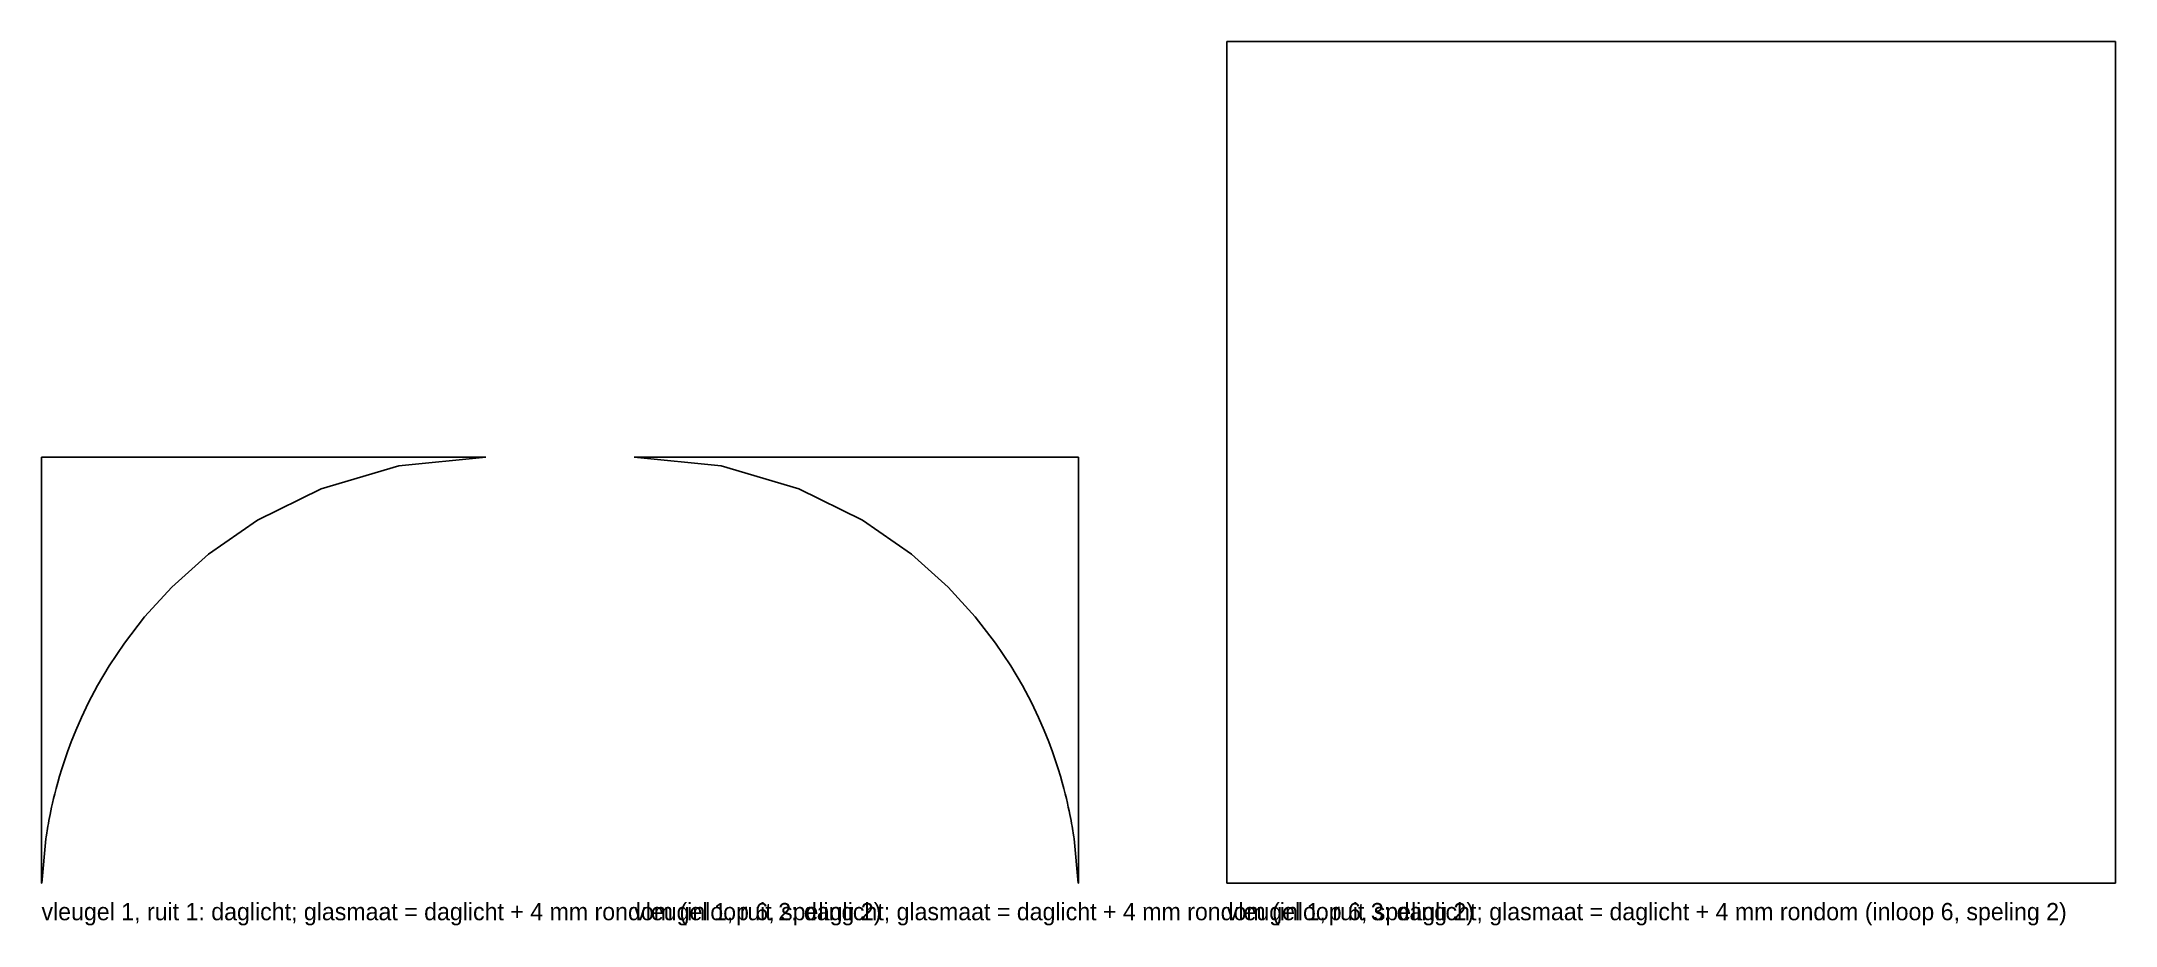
# Model space of a CAD drawing. Header units: millimetres. Extents: x 0 to 8933, y -34 to 680.
# Drawn here: x 0 to 1678, y -34 to 680 of the extents above; entities that cross this region are included whole.
import ezdxf

# ---------------------------------------------------------------- set-up
doc = ezdxf.new("R2010")
doc.units = ezdxf.units.MM

msp = doc.modelspace()

# ---------------------------------------------------------------- texts
at = {"layer": 'TEKST'}
for s, p in [('vleugel 1, ruit 1: daglicht; glasmaat = daglicht + 4 mm rondom (inloop 6, speling 2)', (0, -30)), ('vleugel 1, ruit 2: daglicht; glasmaat = daglicht + 4 mm rondom (inloop 6, speling 2)', (479.5, -30)), ('vleugel 1, ruit 3: daglicht; glasmaat = daglicht + 4 mm rondom (inloop 6, speling 2)', (959, -30))]:
    msp.add_text(s, height=14, dxfattribs=at).set_placement(p)

# ---------------------------------------------------------------- linework, layer by layer
at = {"layer": 'DAGLICHT'}
for p, q in [((1678, 680.5), (959, 680.5)), ((959, 680.5), (959, 0)), ((1678, 0), (1678, 680.5)), ((359.5, 344.5), (0, 344.5)), ((0, 344.5), (0, 0)), ((226.145, 318.8513), (289.0904, 337.5376)), ((289.0904, 337.5376), (359.5, 344.5)), ((479.5, 344.5), (549.9096, 337.5376)), ((839, 344.5), (479.5, 344.5)), ((549.9096, 337.5376), (612.855, 318.8513)), ((839, 0), (839, 344.5)), ((174.7278, 293.382), (226.145, 318.8513)), ((612.855, 318.8513), (664.2722, 293.382)), ((135.1125, 265.8745), (174.7278, 293.382)), ((664.2722, 293.382), (703.8875, 265.8745)), ((105.4718, 239.3815), (135.1125, 265.8745)), ((703.8875, 265.8745), (733.5282, 239.3815)), ((83.4818, 215.335), (105.4718, 239.3815)), ((733.5282, 239.3815), (755.5182, 215.335)), ((67.1003, 194.1474), (83.4818, 215.335)), ((755.5182, 215.335), (771.8997, 194.1474)), ((54.7637, 175.7251), (67.1003, 194.1474)), ((771.8997, 194.1474), (784.2363, 175.7251)), ((45.3436, 159.7741), (54.7637, 175.7251)), ((784.2363, 175.7251), (793.6564, 159.7741)), ((38.0429, 145.9521), (45.3436, 159.7741)), ((793.6564, 159.7741), (800.9571, 145.9521)), ((32.3012, 133.9336), (38.0429, 145.9521)), ((800.9571, 145.9521), (806.6988, 133.9336)), ((24.0224, 114.2093), (27.7221, 123.433)), ((27.7221, 123.433), (32.3012, 133.9336)), ((806.6988, 133.9336), (811.2779, 123.433)), ((811.2779, 123.433), (814.9776, 114.2093)), ((18.4958, 98.8262), (20.9971, 106.062)), ((20.9971, 106.062), (24.0224, 114.2093)), ((814.9776, 114.2093), (818.0029, 106.062)), ((818.0029, 106.062), (820.5042, 98.8262)), ((13.1498, 81.3422), (14.6463, 86.5686)), ((14.6463, 86.5686), (16.4069, 92.3657)), ((16.4069, 92.3657), (18.4958, 98.8262)), ((820.5042, 98.8262), (822.5931, 92.3657)), ((822.5931, 92.3657), (824.3537, 86.5686)), ((824.3537, 86.5686), (825.8502, 81.3422)), ((8.9637, 64.7781), (9.8023, 68.3772)), ((9.8023, 68.3772), (10.7623, 72.3057)), ((10.7623, 72.3057), (11.868, 76.6093)), ((11.868, 76.6093), (13.1498, 81.3422)), ((825.8502, 81.3422), (827.132, 76.6093)), ((827.132, 76.6093), (828.2377, 72.3057)), ((828.2377, 72.3057), (829.1977, 68.3772)), ((829.1977, 68.3772), (830.0363, 64.7781)), ((5.6135, 48.2819), (6.0264, 50.5491)), ((6.0264, 50.5491), (6.4862, 52.9817)), ((6.4862, 52.9817), (7.0001, 55.598)), ((7.0001, 55.598), (7.5769, 58.4193)), ((7.5769, 58.4193), (8.2272, 61.4699)), ((8.2272, 61.4699), (8.9637, 64.7781)), ((830.0363, 64.7781), (830.7728, 61.4699)), ((830.7728, 61.4699), (831.4231, 58.4193)), ((831.4231, 58.4193), (831.9999, 55.598)), ((831.9999, 55.598), (832.5138, 52.9817)), ((832.5138, 52.9817), (832.9736, 50.5491)), ((832.9736, 50.5491), (833.3865, 48.2819)), ((0.3178, 0.1127), (3.6231, 35.9103)), ((3.6231, 35.9103), (3.8359, 37.3763)), ((3.8359, 37.3763), (4.0679, 38.9283)), ((4.0679, 38.9283), (4.3215, 40.5738)), ((4.3215, 40.5738), (4.5993, 42.3217)), ((4.5993, 42.3217), (4.9047, 44.1814)), ((4.9047, 44.1814), (5.2413, 46.164)), ((5.2413, 46.164), (5.6135, 48.2819)), ((833.3865, 48.2819), (833.7587, 46.164)), ((833.7587, 46.164), (834.0953, 44.1814)), ((834.0953, 44.1814), (834.4007, 42.3217)), ((834.4007, 42.3217), (834.6785, 40.5738)), ((834.6785, 40.5738), (834.9321, 38.9283)), ((834.9321, 38.9283), (835.1641, 37.3763)), ((835.1641, 37.3763), (835.3769, 35.9103)), ((835.3769, 35.9103), (838.6822, 0.1127)), ((0, 0), (0.3178, 0.1127)), ((838.6822, 0.1127), (839, 0)), ((959, 0), (1678, 0))]:
    msp.add_line(p, q, dxfattribs=at)

msp.set_redraw_order([(e.dxf.handle, doc.entitydb.next_handle()) for e in msp.query("TEXT MTEXT ATTDEF DIMENSION ARC_DIMENSION")])  # texts and dimensions are drawn at this point

doc.saveas('drawing.dxf')
